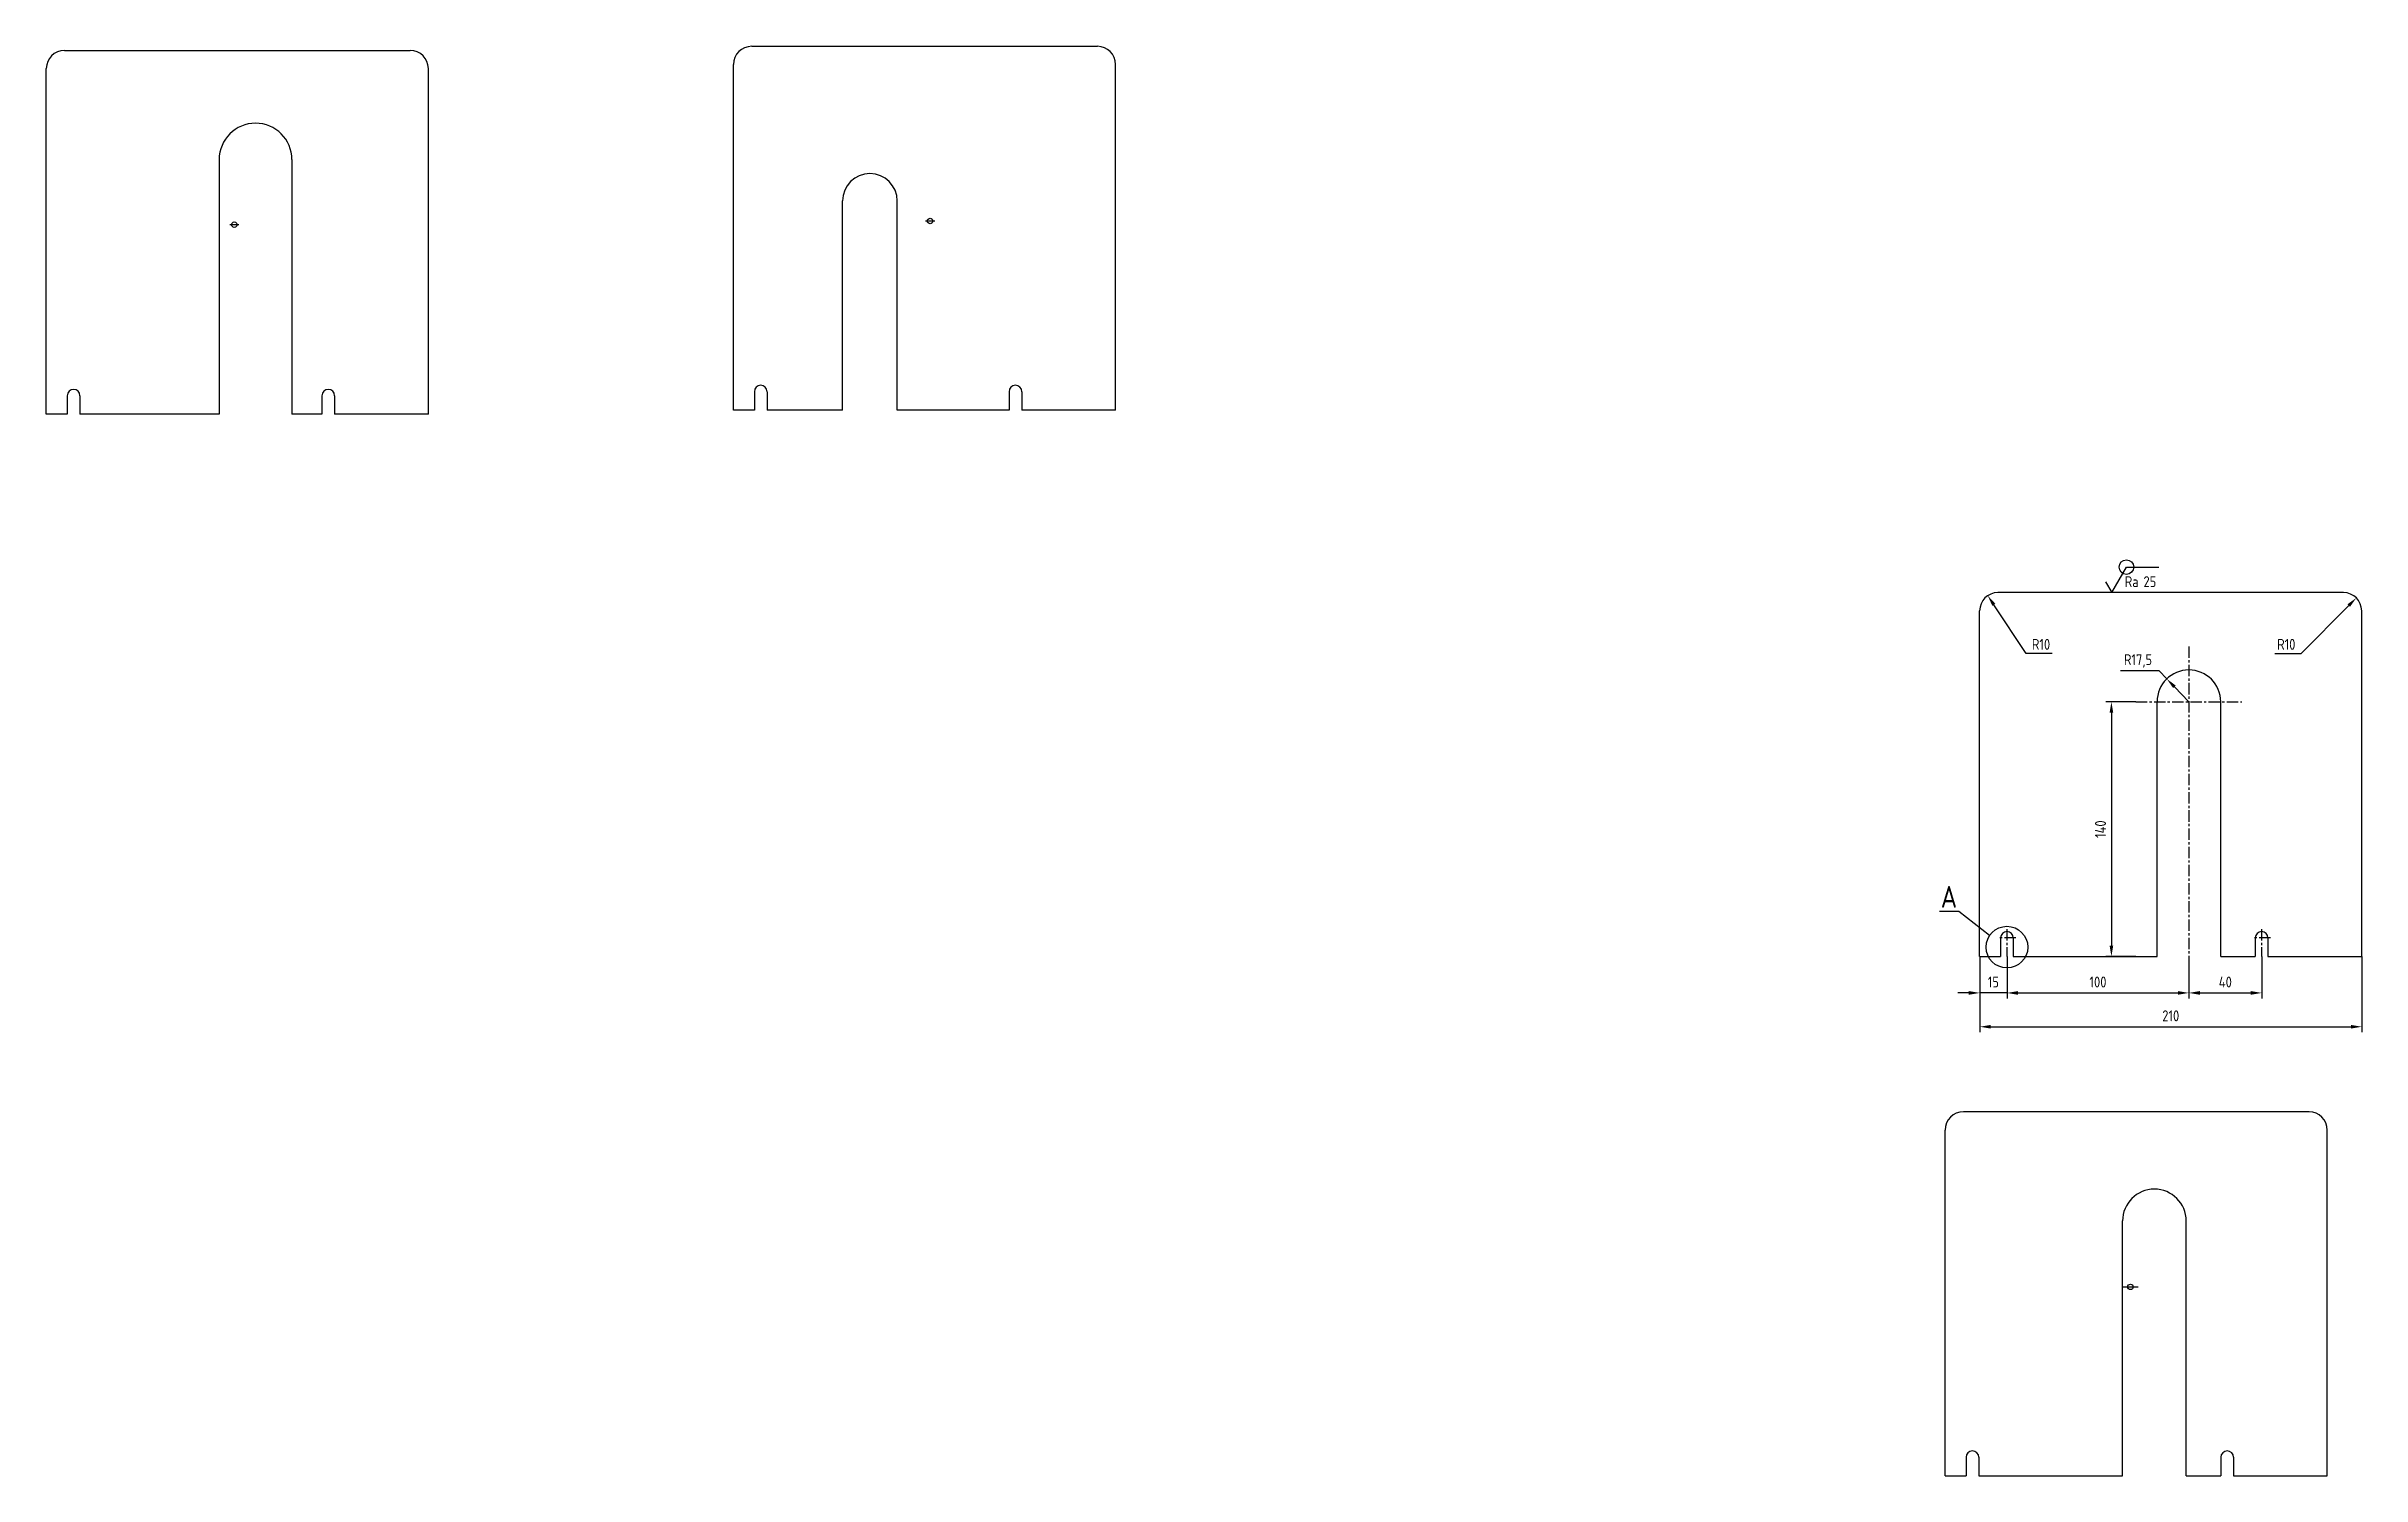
# Model space of a CAD drawing. Header units: millimetres. Extents: x -1091 to 1354, y -148 to 821.
# Drawn here: x -1091 to 182, y 35 to 821 of the extents above; entities that cross this region are included whole.
import ezdxf

# ---------------------------------------------------------------- set-up
doc = ezdxf.new("R2010")
doc.units = ezdxf.units.MM
doc.header["$LTSCALE"] = 5
doc.linetypes.add('CENTER', pattern=[2, 1.25, -0.25, 0.25, -0.25])
for name, color, linetype in [('CEN', 5, 'CENTER'), ('Con', 6, 'Continuous'), ('Cont', 6, 'Continuous'), ('DIM', 7, 'Continuous'), ('Text', 3, 'Continuous')]:
    doc.layers.add(name, color=color, linetype=linetype)
doc.styles.add('Style1', font='romans.shx', dxfattribs={"width": 0.8})
doc.dimstyles.new('Dia2', dxfattribs={"dimscale": 2, "dimtxt": 3, "dimasz": 3, "dimexe": 1.25, "dimexo": 0, "dimgap": 1, "dimtad": 1, "dimtoh": 1, "dimdec": 3, "dimtxsty": 'Style1', "dimcen": 2.5, "dimclrt": 3, "dimadec": 0, "dimazin": 0, "dimtfac": 1, "dimtdec": 3, "dimtmove": 0, "dimatfit": 2, "dimfxl": 1, "dimarcsym": 0})
doc.dimstyles.new('Lin2', dxfattribs={"dimscale": 2, "dimtxt": 3, "dimasz": 3, "dimexe": 1.5, "dimexo": 0, "dimgap": 1.5, "dimtad": 1, "dimdec": 0, "dimtxsty": 'Style1', "dimcen": 2.5, "dimclrt": 3, "dimadec": 0, "dimazin": 0, "dimtfac": 1, "dimtdec": 0, "dimtmove": 0, "dimatfit": 3, "dimfxl": 1, "dimarcsym": 0})
doc.dimstyles.new('Poz2', dxfattribs={"dimscale": 2, "dimtxt": 6, "dimasz": 2.5, "dimexe": 1.25, "dimexo": 0, "dimgap": 1, "dimtad": 2, "dimtoh": 1, "dimdec": 0, "dimtxsty": 'Style1', "dimblk": 'DOTSMALL', "dimcen": 2.5, "dimclrt": 6, "dimadec": 0, "dimazin": 0, "dimtfac": 1, "dimtdec": 0, "dimtmove": 0, "dimatfit": 3, "dimldrblk": 'DOTSMALL', "dimfxl": 1, "dimarcsym": 0})

msp = doc.modelspace()

# ---------------------------------------------------------------- texts
at = {"layer": 'Con', "color": 6, "style": 'Style1', "width": 0.8}
msp.add_text('А', height=12, dxfattribs=at).set_placement((-49.6121, 347.2284))

# ---------------------------------------------------------------- blocks, each defined once
blk = doc.blocks.new('A$C6CF913E7')
at = {"layer": 'Text'}
blk.add_circle((0, 0), 2, dxfattribs=at)
blk = doc.blocks.new('sherISO_07')
at = {"layer": 'Text'}
blk.add_line((4.04, 7), (12.93, 7), dxfattribs=at)
blk.add_lwpolyline([(-1.73, 3), (0, 0), (4.04, 7)], dxfattribs=at)
blk.add_blockref('A$C6CF913E7', (4.04, 7))
at = {"layer": 'Text', "style": 'Style1', "width": 0.8}
blk.add_text('Ra', height=3, dxfattribs=at).set_placement((3.58, 1.5))
blk.add_attdef('25', (8.73, 1.5), '', height=3, dxfattribs=at)
blk = doc.blocks.new('_DotSmall')
at = {"layer": 'Cont', "color": 0, "const_width": 0.5}
blk.add_lwpolyline([(-0.0625, 0, 1), (0.0625, 0, 1)], format="xyb", close=True, dxfattribs=at)
blk = doc.blocks.new('*D39')
at = {"layer": 'DIM', "color": 0, "lineweight": -2, "transparency": 16777216}
for p, q in [((57.6, 460.4), (41.2, 460.4)), ((44.2, 454.4), (44.2, 326.4)), ((57.6, 320.4), (41.2, 320.4))]:
    blk.add_line(p, q, dxfattribs=at)
at = {"layer": 'DIM', "color": 0, "transparency": 16777216}
for points in [[(43.2, 454.4), (45.2, 454.4), (44.2, 460.4)], [(43.2, 326.4), (45.2, 326.4), (44.2, 320.4)]]:
    blk.add_solid(points, dxfattribs=at)
at = {"layer": 'DIM', "color": 3, "transparency": 16777216, "insert": (38.2, 390.4), "char_height": 6, "attachment_point": 5, "rotation": 90, "style": 'Style1'}
blk.add_mtext('140', dxfattribs=at)
blk = doc.blocks.new('*D40')
at = {"layer": 'DIM', "color": 0, "lineweight": -2, "transparency": 16777216}
for p, q in [((-28.2, 320.4), (-28.2, 278.8)), ((181.8, 320.4), (181.8, 278.8)), ((-22.2, 281.8), (175.8, 281.8))]:
    blk.add_line(p, q, dxfattribs=at)
at = {"layer": 'DIM', "color": 0, "transparency": 16777216}
for points in [[(-22.2, 282.8), (-22.2, 280.8), (-28.2, 281.8)], [(175.8, 282.8), (175.8, 280.8), (181.8, 281.8)]]:
    blk.add_solid(points, dxfattribs=at)
at = {"layer": 'DIM', "color": 3, "transparency": 16777216, "insert": (76.8, 287.8), "char_height": 6, "attachment_point": 5, "style": 'Style1'}
blk.add_mtext('210', dxfattribs=at)
blk = doc.blocks.new('*D41')
at = {"layer": 'DIM', "color": 0, "lineweight": -2, "transparency": 16777216}
for p, q in [((-28.2, 320.4), (-28.2, 297.4)), ((-13.2, 320.4), (-13.2, 297.4)), ((-34.2, 300.4), (-40.2, 300.4)), ((-13.2, 300.4), (-28.2, 300.4)), ((-7.2, 300.4), (-1.2, 300.4))]:
    blk.add_line(p, q, dxfattribs=at)
at = {"layer": 'DIM', "color": 0, "transparency": 16777216}
for points in [[(-34.2, 301.4), (-34.2, 299.4), (-28.2, 300.4)], [(-7.2, 301.4), (-7.2, 299.4), (-13.2, 300.4)]]:
    blk.add_solid(points, dxfattribs=at)
at = {"layer": 'DIM', "color": 3, "transparency": 16777216, "insert": (-20.7, 306.4), "char_height": 6, "attachment_point": 5, "style": 'Style1'}
blk.add_mtext('15', dxfattribs=at)
blk = doc.blocks.new('*D42')
at = {"layer": 'DIM', "color": 0, "lineweight": -2, "transparency": 16777216}
for p, q in [((-13.2, 320.4), (-13.2, 297.4)), ((86.8, 320.4), (86.8, 297.4)), ((-7.2, 300.4), (80.8, 300.4))]:
    blk.add_line(p, q, dxfattribs=at)
at = {"layer": 'DIM', "color": 0, "transparency": 16777216}
for points in [[(-7.2, 301.4), (-7.2, 299.4), (-13.2, 300.4)], [(80.8, 301.4), (80.8, 299.4), (86.8, 300.4)]]:
    blk.add_solid(points, dxfattribs=at)
at = {"layer": 'DIM', "color": 3, "transparency": 16777216, "insert": (36.8, 306.4), "char_height": 6, "attachment_point": 5, "style": 'Style1'}
blk.add_mtext('100', dxfattribs=at)
blk = doc.blocks.new('*D43')
at = {"layer": 'DIM', "color": 0, "lineweight": -2, "transparency": 16777216}
for p, q in [((86.8, 320.4), (86.8, 297.4)), ((126.8, 320.4), (126.8, 297.4)), ((92.8, 300.4), (120.8, 300.4))]:
    blk.add_line(p, q, dxfattribs=at)
at = {"layer": 'DIM', "color": 0, "transparency": 16777216}
for points in [[(92.8, 301.4), (92.8, 299.4), (86.8, 300.4)], [(120.8, 301.4), (120.8, 299.4), (126.8, 300.4)]]:
    blk.add_solid(points, dxfattribs=at)
at = {"layer": 'DIM', "color": 3, "transparency": 16777216, "insert": (106.8, 306.4), "char_height": 6, "attachment_point": 5, "style": 'Style1'}
blk.add_mtext('40', dxfattribs=at)
blk = doc.blocks.new('*D44')
at = {"layer": 'DIM', "color": 0, "lineweight": -2, "transparency": 16777216}
for p, q in [((70.4, 477.4), (49.2, 477.4)), ((74.6, 473), (70.4, 477.4)), ((86.8, 460.4), (78.8, 468.7))]:
    blk.add_line(p, q, dxfattribs=at)
at = {"layer": 'DIM', "color": 0, "transparency": 16777216}
blk.add_solid([(79.5, 469.4), (78.1, 468), (74.6, 473)], dxfattribs=at)
at = {"layer": 'DIM', "color": 3, "transparency": 16777216, "insert": (58.8, 482.9), "char_height": 6, "attachment_point": 5, "style": 'Style1'}
blk.add_mtext('R17,5', dxfattribs=at)
blk = doc.blocks.new('*D45')
at = {"layer": 'DIM', "color": 0, "lineweight": -2, "transparency": 16777216}
for p, q in [((148.5, 487), (174.6, 513.3)), ((134.1, 487), (148.5, 487))]:
    blk.add_line(p, q, dxfattribs=at)
at = {"layer": 'DIM', "color": 0, "transparency": 16777216}
blk.add_solid([(173.9, 514), (175.3, 512.6), (178.8, 517.5)], dxfattribs=at)
at = {"layer": 'DIM', "color": 3, "transparency": 16777216, "insert": (140.3, 492), "char_height": 6, "attachment_point": 5, "style": 'Style1'}
blk.add_mtext('R10', dxfattribs=at)
blk = doc.blocks.new('*D46')
at = {"layer": 'DIM', "color": 0, "lineweight": -2, "transparency": 16777216}
for p, q in [((-2.6, 487), (-20.5, 513.8)), ((11.7, 487), (-2.6, 487))]:
    blk.add_line(p, q, dxfattribs=at)
at = {"layer": 'DIM', "color": 0, "transparency": 16777216}
blk.add_solid([(-19.6, 514.3), (-21.3, 513.2), (-23.8, 518.8)], dxfattribs=at)
at = {"layer": 'DIM', "color": 3, "transparency": 16777216, "insert": (5.5, 492), "char_height": 6, "attachment_point": 5, "style": 'Style1'}
blk.add_mtext('R10', dxfattribs=at)

# ---------------------------------------------------------------- dimensions: what is measured, and where the dimension line sits
at = {"layer": 'DIM'}
for center, mpoint, picture, middle in [((-18.2426, 510.4377), (-23.7824, 518.763), '*D46', (-2.6306, 486.9755)), ((171.7577, 510.4377), (178.8011, 517.5363), '*D45', (148.4785, 486.9755))]:
    dim = msp.add_radius_dim(center=center, mpoint=mpoint, dimstyle='Dia2', override={"dimtmove": 1}, dxfattribs=at)
    dim.commit()
    dim.dimension.update_dxf_attribs({"geometry": picture, "text_midpoint": middle, "dimtype": 164})
dim = msp.add_radius_dim(center=(86.7577, 460.4377), mpoint=(74.6113, 473.0359), dimstyle='Dia2', dxfattribs=at)
dim.commit()
dim.dimension.update_dxf_attribs({"geometry": '*D44', "text_midpoint": (58.8468, 482.9267)})
dim = msp.add_linear_dim(base=(44.1723, 320.4376), p1=(57.6028, 460.4377), p2=(57.6028, 320.4376), angle=90, dimstyle='Lin2', dxfattribs=at)
dim.commit()
dim.dimension.update_dxf_attribs({"geometry": '*D39', "text_midpoint": (38.1723, 390.4376)})
for base, p1, p2, picture, middle in [((-28.2426, 300.4381), (-13.2426, 320.4376), (-28.2426, 320.4376), '*D41', (-20.7426, 306.4381)), ((181.7577, 281.7506), (-28.2426, 320.4376), (181.7577, 320.4376), '*D40', (76.7576, 287.7506)), ((86.7577, 300.4381), (-13.2426, 320.4376), (86.7577, 320.4376), '*D42', (36.7576, 306.4381)), ((126.7574, 300.4381), (86.7577, 320.4376), (126.7574, 320.4376), '*D43', (106.7576, 306.4381))]:
    dim = msp.add_linear_dim(base=base, p1=p1, p2=p2, dimstyle='Lin2', dxfattribs=at)
    dim.commit()
    dim.dimension.update_dxf_attribs({"geometry": picture, "text_midpoint": middle})

# ---------------------------------------------------------------- linework, layer by layer
at = {"layer": 'CEN'}
for p, q in [((86.7577, 490.7701), (86.7577, 320.4376)), ((57.6028, 460.4377), (115.9126, 460.4377)), ((-13.2426, 335.4828), (-13.2426, 320.4376)), ((126.7574, 335.4828), (126.7574, 320.4376)), ((-8.3474, 330.5876), (-18.1377, 330.5876)), ((131.6526, 330.5876), (121.8623, 330.5876))]:
    msp.add_line(p, q, dxfattribs=at)
at = {"layer": 'Con'}
for p, q in [((-995.9216, 758.4817), (-995.9216, 618.4817)), ((-955.9216, 758.4817), (-955.9216, 618.4817))]:
    msp.add_line(p, q, dxfattribs=at)
at = {"layer": 'Con', "color": 2}
for p, q in [((-990.0719, 722.7077), (-985.0719, 722.7077)), ((-987.5719, 722.7077), (-987.5719, 722.7077)), ((-607.6058, 724.7245), (-602.6058, 724.7245)), ((-605.1058, 724.7245), (-605.1058, 724.7245)), ((50.3195, 138.7919), (58.9401, 138.7919)), ((54.6298, 138.7919), (54.6298, 138.7919))]:
    msp.add_line(p, q, dxfattribs=at)
for centre in [(-605.1058, 724.7245), (-987.5719, 722.7077), (54.6298, 138.7919)]:
    msp.add_circle(centre, 1.5, dxfattribs=at)
at = {"layer": 'Con'}
msp.add_arc((-975.9216, 758.4817), 20, 0, 180, dxfattribs=at)
at = {"layer": 'Cont'}
for p, q in [((-1080.9216, 818.4817), (-890.9213, 818.4817)), ((-703.2059, 820.7278), (-513.2055, 820.7278)), ((-1090.9216, 618.4817), (-1090.9216, 808.4817)), ((-880.9213, 618.4817), (-880.9213, 808.4817)), ((-713.2059, 620.7278), (-713.2059, 810.7278)), ((-503.2055, 620.7278), (-503.2055, 810.7278)), ((-653.2056, 620.7278), (-653.2056, 735.7283)), ((-623.2056, 620.7278), (-623.2056, 735.7283)), ((-1079.4216, 628.6317), (-1079.4216, 618.4817)), ((-1072.4216, 628.6317), (-1072.4216, 618.4817)), ((-939.4216, 628.6317), (-939.4216, 618.4817)), ((-932.4216, 628.6317), (-932.4216, 618.4817)), ((-701.7059, 630.8778), (-701.7059, 620.7278)), ((-694.7059, 630.8778), (-694.7059, 620.7278)), ((-561.7059, 630.8778), (-561.7059, 620.7278)), ((-554.7059, 630.8778), (-554.7059, 620.7278)), ((-1079.4216, 618.4817), (-1090.9216, 618.4817)), ((-995.9216, 618.4817), (-1072.4216, 618.4817)), ((-939.4216, 618.4817), (-955.9216, 618.4817)), ((-880.9213, 618.4817), (-932.4216, 618.4817)), ((-701.7059, 620.7278), (-713.2059, 620.7278)), ((-653.2056, 620.7278), (-694.7059, 620.7278)), ((-561.7059, 620.7278), (-623.2056, 620.7278)), ((-503.2055, 620.7278), (-554.7059, 620.7278)), ((-28.2426, 320.4376), (-28.2426, 510.4377)), ((171.7577, 520.4377), (-18.2426, 520.4377)), ((181.7577, 320.4376), (181.7577, 510.4377)), ((69.2577, 320.4376), (69.2577, 460.4377)), ((104.2577, 320.4376), (104.2577, 460.4377)), ((-28.2426, 320.4376), (-16.7426, 320.4376)), ((-16.7426, 330.5876), (-16.7426, 320.4376)), ((-9.7426, 330.5876), (-9.7426, 320.4376)), ((-9.7426, 320.4376), (69.2577, 320.4376)), ((104.2577, 320.4376), (123.2574, 320.4376)), ((123.2574, 330.5876), (123.2574, 320.4376)), ((130.2574, 330.5876), (130.2574, 320.4376)), ((130.2574, 320.4376), (181.7577, 320.4376)), ((152.8195, 235.0311), (-37.1808, 235.0311)), ((-47.1808, 35.0311), (-47.1808, 225.0311)), ((162.8195, 35.0311), (162.8195, 225.0311)), ((50.3195, 35.0311), (50.3195, 175.0311)), ((85.3195, 35.0311), (85.3195, 175.0311)), ((-35.6808, 45.1811), (-35.6808, 35.0311)), ((-28.6808, 45.1811), (-28.6808, 35.0311)), ((104.3192, 45.1811), (104.3192, 35.0311)), ((111.3192, 45.1811), (111.3192, 35.0311)), ((-47.1808, 35.0311), (-35.6808, 35.0311)), ((-28.6808, 35.0311), (50.3195, 35.0311)), ((85.3195, 35.0311), (104.3192, 35.0311)), ((111.3192, 35.0311), (162.8195, 35.0311))]:
    msp.add_line(p, q, dxfattribs=at)
for centre, radius, start, end in [((-1080.9216, 808.4817), 10, 90, 180), ((-890.9213, 808.4817), 10, 0, 90), ((-703.2059, 810.7278), 10, 90, 180), ((-513.2055, 810.7278), 10, 0, 90), ((-638.2056, 735.7283), 15, 0, 180), ((-1075.9216, 628.6317), 3.5, 0, 180), ((-935.9216, 628.6317), 3.5, 0, 180), ((-698.2059, 630.8778), 3.5, 0, 180), ((-558.2059, 630.8778), 3.5, 0, 180), ((-18.2426, 510.4377), 10, 90, 180), ((171.7577, 510.4377), 10, 0, 90), ((86.7577, 460.4377), 17.5, 0, 180), ((-13.2426, 330.5876), 3.5, 0, 180), ((126.7574, 330.5876), 3.5, 0, 180), ((-37.1808, 225.0311), 10, 90, 180), ((152.8195, 225.0311), 10, 0, 90), ((67.8195, 175.0311), 17.5, 0, 180), ((-32.1808, 45.1811), 3.5, 0, 180), ((107.8192, 45.1811), 3.5, 0, 180)]:
    msp.add_arc(centre, radius, start, end, dxfattribs=at)
at = {"layer": 'DIM'}
msp.add_line((-39.734, 345.1969), (-50.3642, 345.1969), dxfattribs=at)
msp.add_circle((-13.2426, 325.5629), 11.4485, dxfattribs=at)

# ---------------------------------------------------------------- block references
at = {"layer": 'Con', "xscale": 2, "yscale": 2, "zscale": 2}
msp.add_blockref('sherISO_07', (44.3446, 520.4377), dxfattribs=at).add_auto_attribs({'25': '25'})

msp.set_redraw_order([(e.dxf.handle, doc.entitydb.next_handle()) for e in msp.query("TEXT MTEXT ATTDEF DIMENSION ARC_DIMENSION")])  # texts and dimensions are drawn at this point

# ---------------------------------------------------------------- leaders
at = {"layer": 'DIM'}
msp.add_leader([(-22.7431, 331.951), (-39.734, 345.1969)], dimstyle='Poz2', override={"dimldrblk": 'None'}, dxfattribs=at)

doc.saveas('drawing.dxf')
